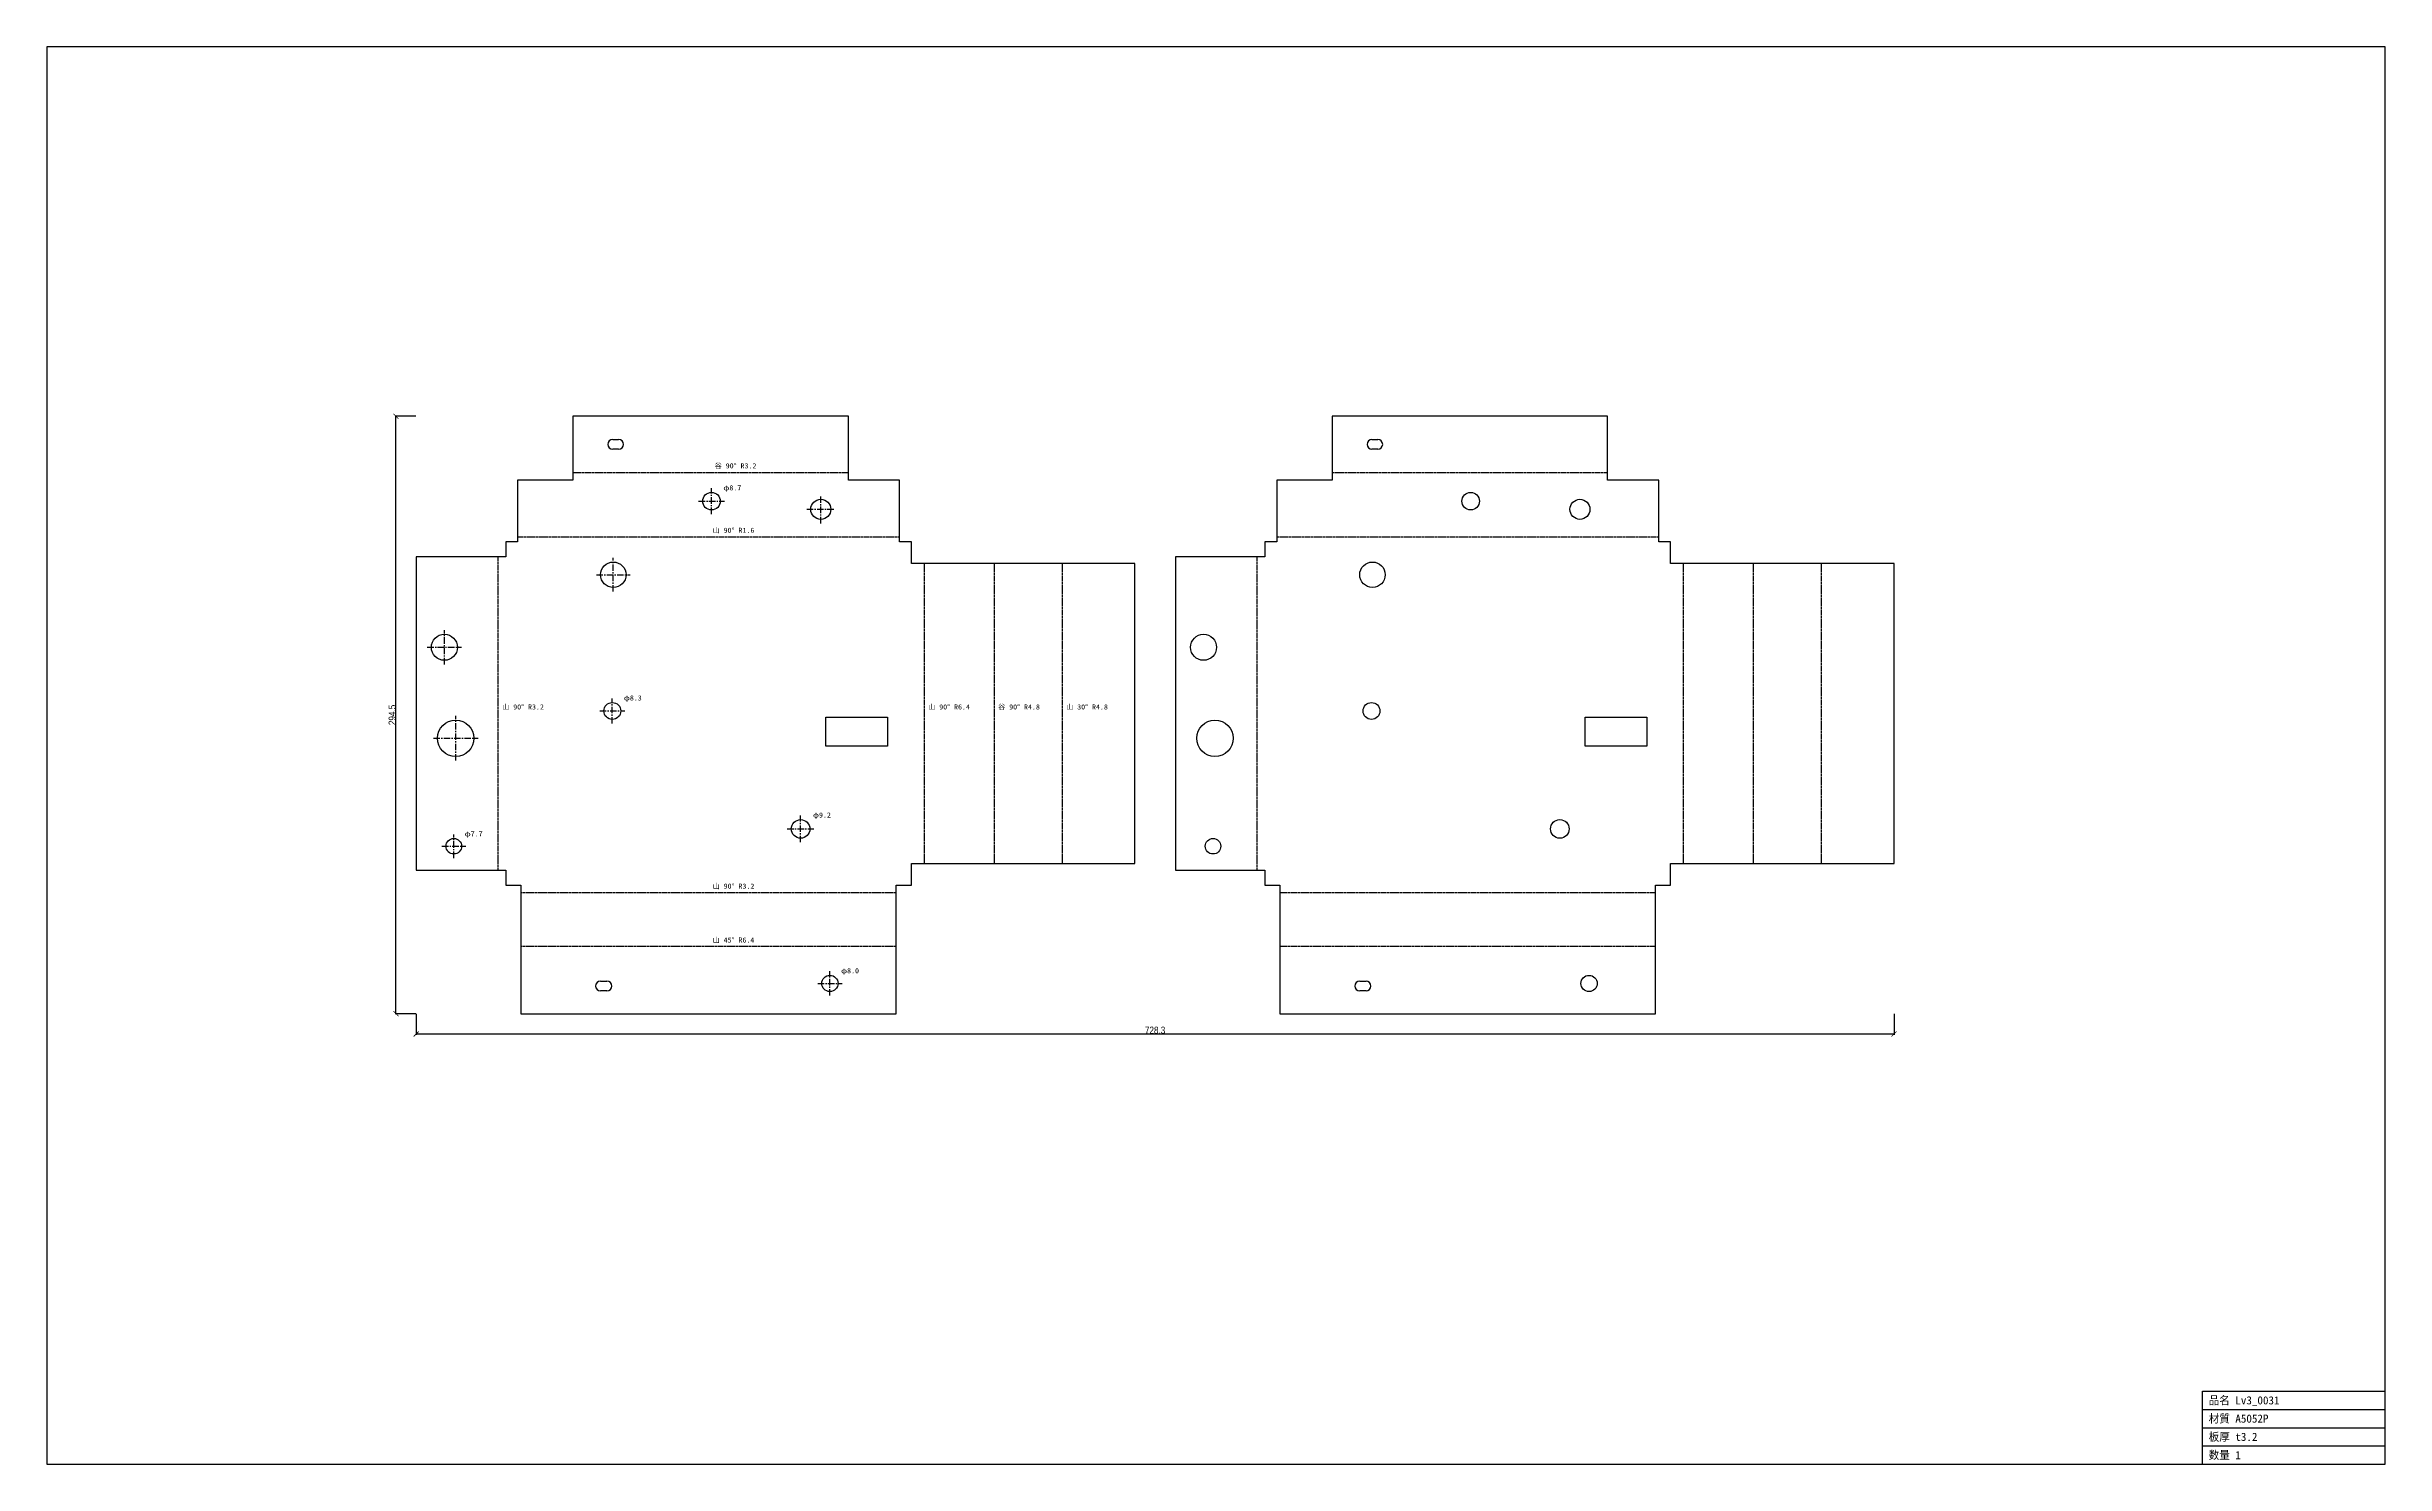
# Model space of a CAD drawing. Header units: millimetres. Extents: x -226 to 926, y -285 to 413.
import ezdxf

# ---------------------------------------------------------------- set-up
doc = ezdxf.new("R2010")
doc.units = ezdxf.units.MM
doc.linetypes.add('CENTER', pattern=[5.08, 3.175, -0.635, 0.635, -0.635])
doc.linetypes.add('DASHED', pattern=[1.524, 1.27, -0.254])
for name, color, linetype in [('中心線', 7, 'Continuous'), ('図枠', 7, 'Continuous'), ('外形', 7, 'Continuous'), ('寸法', 7, 'Continuous'), ('文字', 7, 'Continuous'), ('曲げ線', 7, 'Continuous')]:
    doc.layers.add(name, color=color, linetype=linetype)
doc.styles.add('OpenSansCondensed-Light', font='OpenSansCondensed-Light.ttf')
doc.dimstyles.new('EZDXF', dxfattribs={"dimtxt": 0.25, "dimasz": 0.175, "dimexe": 0.375, "dimexo": 0.125, "dimgap": 0.1, "dimtad": 1, "dimlfac": 100, "dimzin": 12, "dimdsep": 46, "dimtxsty": 'OpenSansCondensed-Light', "dimblk": 'ARCHTICK', "dimcen": 2.5, "dimazin": 3, "dimtfac": 0.5, "dimtmove": 2, "dimatfit": 3})

# ---------------------------------------------------------------- blocks, each defined once
blk = doc.blocks.new('_ARCHTICK')
at = {"color": 0, "linetype": 'BYBLOCK', "const_width": 0.15}
blk.add_lwpolyline([(-0.5, -0.5), (0.5, 0.5)], dxfattribs=at)

msp = doc.modelspace()

# ---------------------------------------------------------------- linework, layer by layer
at = {"layer": '中心線', "color": 1, "linetype": 'CENTER'}
for p, q in [((95.09, 189.23), (107.76, 189.23)), ((101.42, 182.9), (101.42, 195.57)), ((148.34, 185.22), (162.22, 185.22)), ((155.28, 178.28), (155.28, 192.16)), ((44.73, 152.97), (61.28, 152.97)), ((53, 144.7), (53, 161.25)), ((-38.64, 117.2), (-21.82, 117.2)), ((-30.23, 108.79), (-30.23, 125.61)), ((-24.64, 61.4), (-24.64, 83.36)), ((46.37, 85.82), (58.71, 85.82)), ((52.54, 79.65), (52.54, 91.99)), ((-35.62, 72.38), (-13.66, 72.38)), ((-25.58, 13.32), (-25.58, 25)), ((138.76, 27.69), (151.93, 27.69)), ((145.34, 21.11), (145.34, 34.28)), ((-31.42, 19.16), (-19.74, 19.16)), ((159.76, -54.51), (159.76, -42.49)), ((153.75, -48.5), (165.77, -48.5))]:
    msp.add_line(p, q, dxfattribs=at)
at = {"layer": '図枠'}
for p, q in [((926.33, 413.22), (-226.2, 413.22)), ((-226.2, 413.22), (-226.2, -285.48)), ((926.33, -285.48), (926.33, 413.22)), ((836.33, -285.48), (836.33, -249.48)), ((836.33, -249.48), (926.33, -249.48)), ((836.33, -258.48), (926.33, -258.48)), ((836.33, -267.48), (926.33, -267.48)), ((836.33, -276.48), (926.33, -276.48)), ((-226.2, -285.48), (926.33, -285.48))]:
    msp.add_line(p, q, dxfattribs=at)
at = {"layer": '外形'}
for p, q in [((168.88, 231.13), (33.06, 231.13)), ((33.06, 231.13), (33.06, 199.63)), ((168.88, 199.63), (168.88, 231.13)), ((543.06, 231.13), (407.24, 231.13)), ((407.24, 231.13), (407.24, 199.63)), ((543.06, 199.63), (543.06, 231.13)), ((52.73, 219.62), (55.65, 219.62)), ((426.91, 219.62), (429.83, 219.62)), ((55.65, 214.82), (52.73, 214.82)), ((429.83, 214.82), (426.91, 214.82)), ((33.06, 199.63), (5.8, 199.63)), ((5.8, 199.63), (5.8, 169.13)), ((194.11, 199.63), (168.88, 199.63)), ((194.11, 169.13), (194.11, 199.63)), ((407.24, 199.63), (379.97, 199.63)), ((379.97, 199.63), (379.97, 169.13)), ((568.28, 199.63), (543.06, 199.63)), ((568.28, 169.13), (568.28, 199.63)), ((0, 161.73), (-44.11, 161.73)), ((-44.11, 161.73), (-44.11, 7.4)), ((5.8, 169.13), (0, 169.13)), ((0, 169.13), (0, 161.73)), ((199.91, 169.13), (194.11, 169.13)), ((199.91, 158.53), (199.91, 169.13)), ((374.17, 161.73), (330.06, 161.73)), ((330.06, 161.73), (330.06, 7.4)), ((379.97, 169.13), (374.17, 169.13)), ((374.17, 169.13), (374.17, 161.73)), ((574.08, 169.13), (568.28, 169.13)), ((574.08, 158.53), (574.08, 169.13)), ((310.06, 158.53), (199.91, 158.53)), ((310.06, 10.6), (310.06, 158.53)), ((684.24, 158.53), (574.08, 158.53)), ((684.24, 10.6), (684.24, 158.53)), ((157.82, 68.39), (157.82, 82.69)), ((157.82, 82.69), (188.18, 82.69)), ((188.18, 82.69), (188.18, 68.39)), ((532, 68.39), (532, 82.69)), ((532, 82.69), (562.36, 82.69)), ((562.36, 82.69), (562.36, 68.39)), ((188.18, 68.39), (157.82, 68.39)), ((562.36, 68.39), (532, 68.39)), ((-44.11, 7.4), (0, 7.4)), ((0, 7.4), (0, 0)), ((0, 0), (7.4, 0)), ((7.4, 0), (7.4, -63.39)), ((192.51, -63.39), (192.51, 0)), ((192.51, 0), (199.91, 0)), ((199.91, 0), (199.91, 10.6)), ((199.91, 10.6), (310.06, 10.6)), ((330.06, 7.4), (374.17, 7.4)), ((374.17, 7.4), (374.17, 0)), ((374.17, 0), (381.57, 0)), ((381.57, 0), (381.57, -63.39)), ((566.68, -63.39), (566.68, 0)), ((566.68, 0), (574.08, 0)), ((574.08, 0), (574.08, 10.6)), ((574.08, 10.6), (684.24, 10.6)), ((46.72, -47.36), (49.85, -47.36)), ((49.85, -52.2), (46.72, -52.2)), ((420.89, -47.36), (424.02, -47.36)), ((424.02, -52.2), (420.89, -52.2)), ((7.4, -63.39), (192.51, -63.39)), ((381.57, -63.39), (566.68, -63.39))]:
    msp.add_line(p, q, dxfattribs=at)
for centre, radius in [((101.42, 189.23), 4.33), ((155.28, 185.22), 4.94), ((475.59, 189.23), 4.33), ((529.45, 185.22), 4.94), ((53, 152.97), 6.28), ((427.18, 152.97), 6.28), ((-30.23, 117.2), 6.41), ((343.94, 117.2), 6.41), ((-24.64, 72.38), 8.98), ((52.54, 85.82), 4.17), ((349.54, 72.38), 8.98), ((426.71, 85.82), 4.17), ((145.34, 27.69), 4.58), ((519.52, 27.69), 4.58), ((-25.58, 19.16), 3.84), ((348.6, 19.16), 3.84), ((159.76, -48.5), 4.01), ((533.94, -48.5), 4.01)]:
    msp.add_circle(centre, radius, dxfattribs=at)
for centre, radius, start, end in [((52.73, 217.22), 2.4, 90, -90), ((55.65, 217.22), 2.4, -90, 90), ((426.91, 217.22), 2.4, 90, -90), ((429.83, 217.22), 2.4, -90, 90), ((46.72, -49.78), 2.42, 90, -90), ((49.85, -49.78), 2.42, -90, 90), ((420.89, -49.78), 2.42, 90, -90), ((424.02, -49.78), 2.42, -90, 90)]:
    msp.add_arc(centre, radius, start, end, dxfattribs=at)
at = {"layer": '曲げ線', "color": 3, "linetype": 'DASHED'}
for p, q in [((33.06, 203.4), (168.88, 203.4)), ((407.24, 203.4), (543.06, 203.4)), ((-3.77, 7.4), (-3.77, 161.73)), ((5.8, 171.64), (194.11, 171.64)), ((370.4, 7.4), (370.4, 161.73)), ((379.97, 171.64), (568.28, 171.64)), ((206.19, 158.53), (206.19, 10.6)), ((240.67, 158.53), (240.67, 10.6)), ((274.19, 158.53), (274.19, 10.6)), ((580.36, 158.53), (580.36, 10.6)), ((614.85, 158.53), (614.85, 10.6)), ((648.37, 158.53), (648.37, 10.6)), ((192.51, -3.77), (7.4, -3.77)), ((566.68, -3.77), (381.57, -3.77)), ((192.51, -30.33), (7.4, -30.33)), ((566.68, -30.33), (381.57, -30.33))]:
    msp.add_line(p, q, dxfattribs=at)

# ---------------------------------------------------------------- texts
at = {"layer": '文字'}
for s, height, p in [('谷 90° R3.2', 2.5, (102.97, 205.4)), ('φ8.7', 2.5, (107.26, 194.57)), ('山 90° R1.6', 2.5, (101.95, 173.64)), ('φ8.3', 2.5, (58.21, 90.99)), ('山 90° R3.2', 2.5, (-1.77, 86.56)), ('山 90° R6.4', 2.5, (208.19, 86.56)), ('谷 90° R4.8', 2.5, (242.67, 86.56)), ('山 30° R4.8', 2.5, (276.19, 86.56)), ('φ9.2', 2.5, (151.43, 33.28)), ('φ7.7', 2.5, (-20.24, 24)), ('山 90° R3.2', 2.5, (101.95, -1.77)), ('山 45° R6.4', 2.5, (101.95, -28.33)), ('φ8.0', 2.5, (165.27, -43.49)), ('品名 Lv3_0031', 4, (839.33, -255.98)), ('材質 A5052P', 4, (839.33, -264.98)), ('板厚 t3.2', 4, (839.33, -273.98)), ('数量 1', 4, (839.33, -282.98))]:
    msp.add_text(s, height=height, dxfattribs=at).set_placement(p)

# ---------------------------------------------------------------- dimensions: what is measured, and where the dimension line sits
at = {"layer": '寸法'}
msp.add_linear_dim(base=(-54.11, -63.39), p1=(-44.11, -63.39), p2=(-44.11, 231.13), angle=90, dimstyle='EZDXF', override={"dimtxt": 3.5, "dimasz": 2.5, "dimdec": 1, "dimlfac": 1}, dxfattribs=at).render()
msp.add_linear_dim(base=(-44.1112, -73.3903), p1=(-44.1112, -63.3903), p2=(684.2385, -63.3903), dimstyle='EZDXF', override={"dimtxt": 3.5, "dimasz": 2.5, "dimdec": 1, "dimlfac": 1}, dxfattribs=at).render()

doc.saveas('drawing.dxf')
